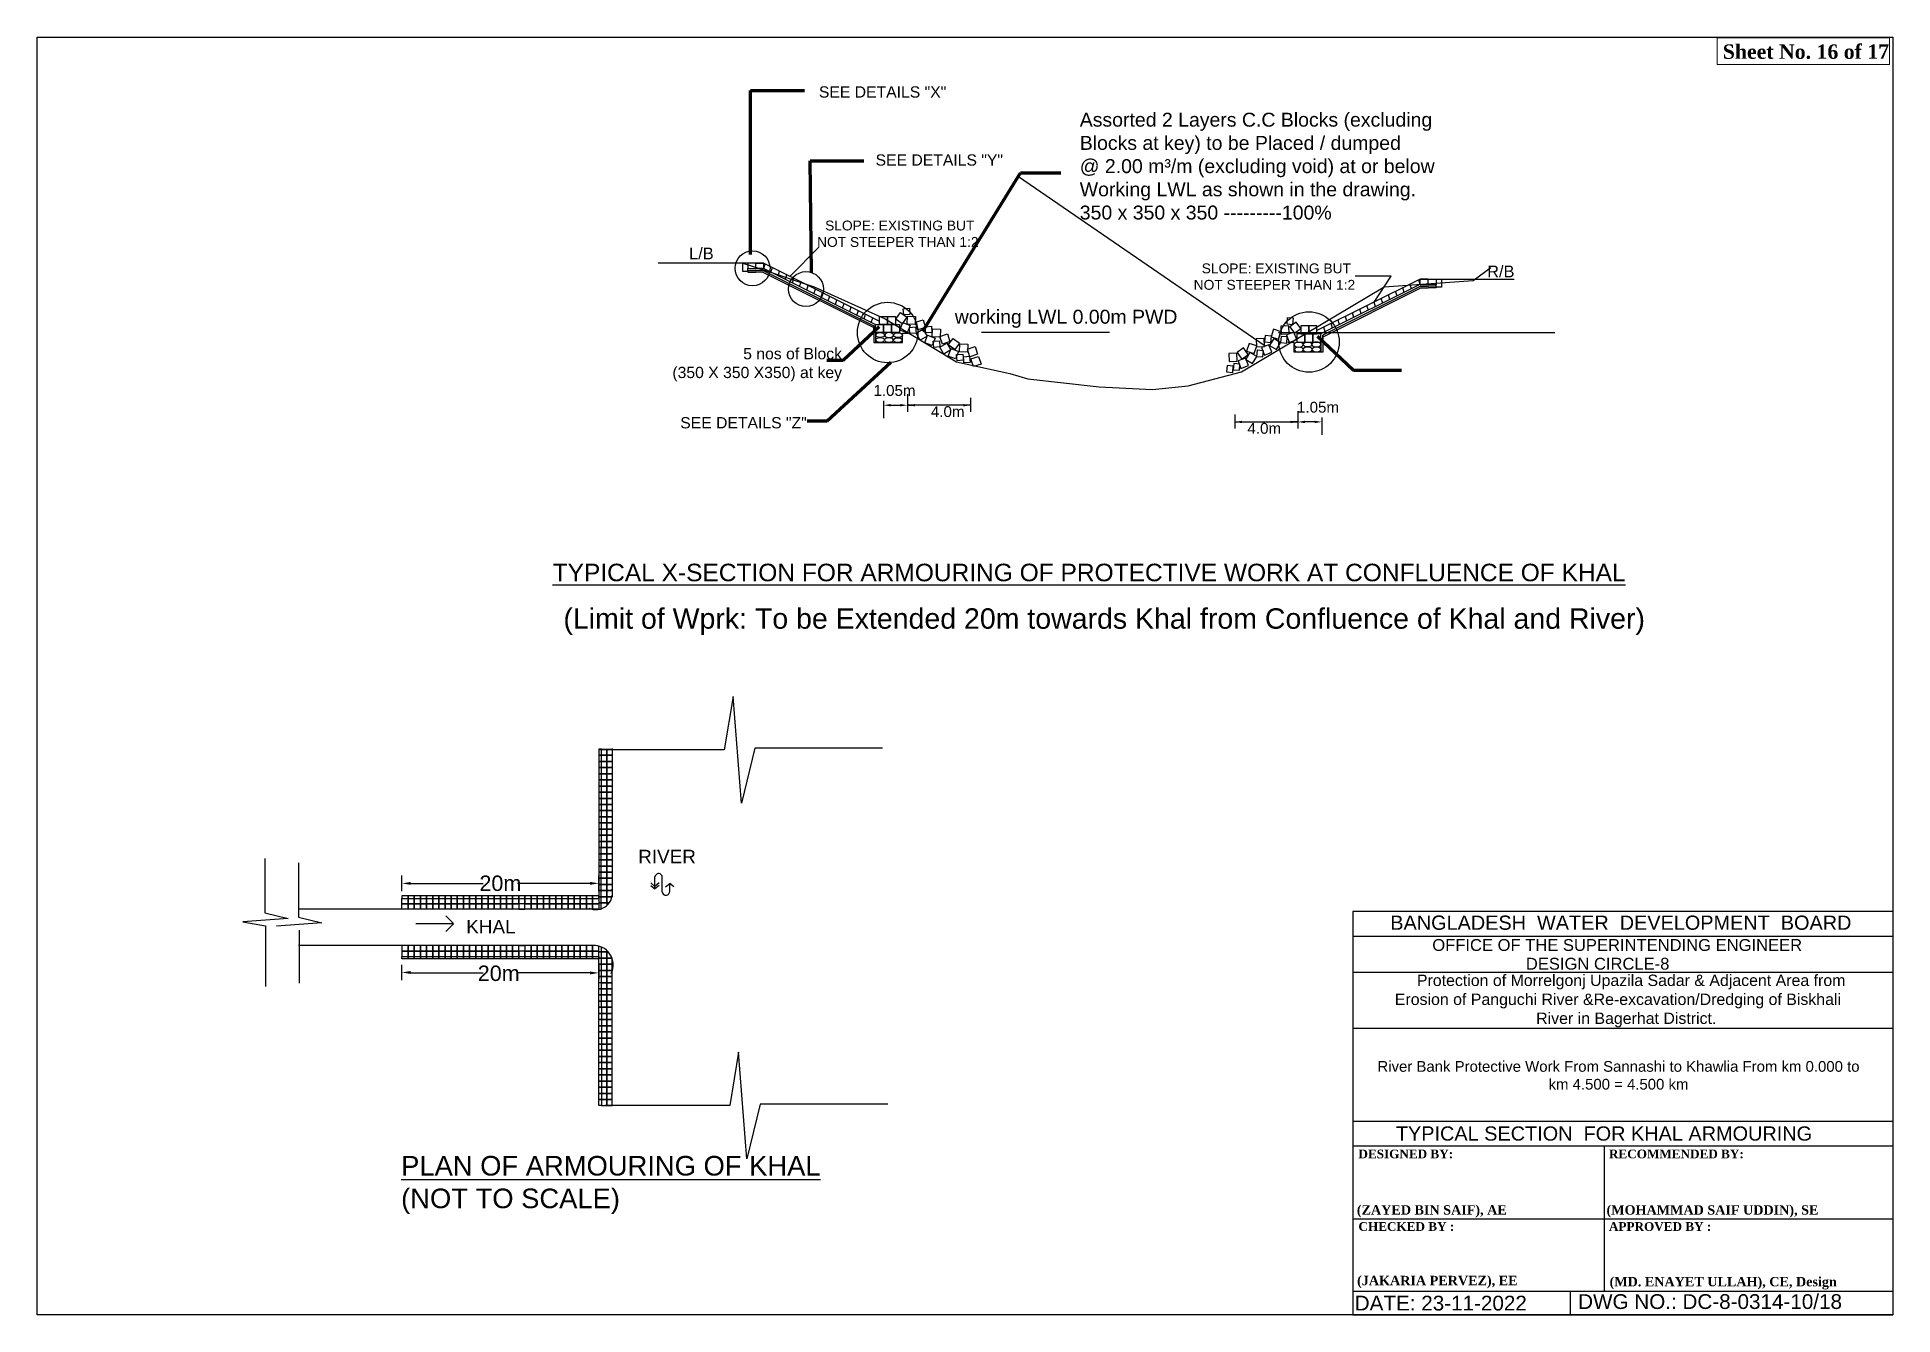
# Model space of a CAD drawing. Header units: inches. Extents: x 89000 to 337533, y -10828 to 0.
# Drawn here: x 310198 to 320616, y -9851 to -2677 of the extents above; entities that cross this region are included whole.
import ezdxf
from ezdxf.enums import TextEntityAlignment as Align

# ---------------------------------------------------------------- set-up
doc = ezdxf.new("R2010")
doc.units = ezdxf.units.IN
doc.header["$LTSCALE"] = 7
doc.header["$MEASUREMENT"] = 0
doc.layers.add('LINE', color=7, linetype='Continuous')
doc.styles.add('Kazi_T_H', font='timesbd.ttf')
doc.styles.get("Standard").update_dxf_attribs({"font": 'arial.ttf'})
doc.dimstyles.get("Standard").update_dxf_attribs({"dimtxt": 0.18, "dimasz": 0.18, "dimexe": 0.18, "dimexo": 0.0625, "dimgap": 0.09, "dimtad": 0, "dimtih": 1, "dimtoh": 1, "dimdec": 4, "dimzin": 0, "dimdsep": 46, "dimtxsty": 'Standard', "dimcen": 0.09, "dimadec": 0, "dimazin": 0, "dimtfac": 1, "dimtdec": 4, "dimtofl": 0, "dimtmove": 0, "dimatfit": 3, "dimfxl": 1, "dimtolj": 1, "dimtzin": 0, "dimarcsym": 0})

msp = doc.modelspace()

# ---------------------------------------------------------------- texts
at = {"color": 7, "lineweight": 30, "ltscale": 0.18, "attachment_point": 1}
for s, insert, char_height, width in [('{\\LTYPICAL X-SECTION FOR ARMOURING OF PROTECTIVE WORK AT CONFLUENCE OF KHAL}', (313092.32278, -5633.63705), 98.488466, 6577.0551608), ('(Limit of Wprk: To be Extended 20m towards Khal from Confluence of Khal and River)', (313152.71494, -5884.03706), 114.5014632, 6118.5201198), ('{\\LPLAN OF ARMOURING OF KHAL\\P}(NOT TO SCALE)', (312241.74896, -8958.52868), 109.9214047, 5873.7793151)]:
    msp.add_mtext(s, dxfattribs=dict(at, insert=insert, char_height=char_height, width=width))
at = {"color": 0, "linetype": 'Continuous', "lineweight": -3, "ltscale": 0.5, "char_height": 86.474918, "attachment_point": 5}
for insert in [(312798.75676, -7428.23393), (312789.48629, -7933.5533)]:
    msp.add_mtext('\\A1;20m', dxfattribs=dict(at, insert=insert))
at = {"insert": (319075.59778, -8506.24778), "char_height": 60, "width": 2700, "attachment_point": 5}
msp.add_mtext('River Bank Protective Work From Sannashi to Khawlia From km 0.000 to km 4.500 = 4.500 km', dxfattribs=at)
at = {"layer": 'LINE', "color": 0, "linetype": 'ByBlock', "lineweight": -3, "ltscale": 0.5}
for s, height, p in [('1.05m', 60.774145, (314893.45909, -4691.4283)), ('4.0m', 60.774145, (315215.61176, -4809.98118)), ('1.05m', 60.774145, (317270.95409, -4785.33713)), ('4.0m', 60.774145, (316992.68029, -4903.89001)), ('DATE: 23-11-2022', 82.9702674, (317594.82344, -9826.19124)), ('DWG NO.: DC-8-0314-10/18', 82.9702674, (318848.91789, -9817.65131))]:
    msp.add_text(s, height=height, dxfattribs=at).set_placement(p)
for s, height, p in [('BANGLADESH  WATER  DEVELOPMENT  BOARD', 79.7849346, (319088.87344, -7688.80604)), ('OFFICE OF THE SUPERINTENDING ENGINEER', 66.5457805, (319068.33252, -7807.57445)), ('DESIGN CIRCLE-8', 66.5457805, (318958.56101, -7912.68871))]:
    msp.add_text(s, height=height, dxfattribs=at).set_placement(p, align=Align.CENTER)
at = {"layer": 'LINE', "lineweight": 50, "ltscale": 0.5}
msp.add_text('TYPICAL SECTION  FOR KHAL ARMOURING', height=79.8549366, dxfattribs=at).set_placement((318994.01549, -8872.49425), align=Align.CENTER)
at = {"layer": 'LINE', "color": 0, "linetype": 'ByBlock', "lineweight": -3, "ltscale": 0.5, "style": 'Kazi_T_H'}
for s, p in [('DESIGNED BY:', (317615.78556, -8971.73456)), ('RECOMMENDED BY:', (319021.98815, -8971.73456)), ('CHECKED BY :', (317615.78556, -9379.13218)), ('APPROVED BY :', (319021.98815, -9379.13218))]:
    msp.add_text(s, height=48.8877138, dxfattribs=at).set_placement(p)
at = {"layer": 'LINE', "lineweight": 50, "ltscale": 0.5, "style": 'Kazi_T_H'}
for s, p in [('(ZAYED BIN SAIF), AE', (317606.77477, -9287.5925)), ('(MOHAMMAD SAIF UDDIN), SE ', (319008.37566, -9287.88146)), ('(JAKARIA PERVEZ), EE', (317608.00715, -9684.07933)), ('(MD. ENAYET ULLAH), CE, Design ', (319025.4787, -9690.62025))]:
    msp.add_text(s, height=52.5045341, dxfattribs=at).set_placement(p)
at = {"layer": 'LINE', "color": 7, "lineweight": 13, "ltscale": 0.5, "insert": (319661.02618, -2718.16204), "char_height": 80.9372476, "width": 1000.5631354, "attachment_point": 1}
msp.add_mtext('{\\fTimes New Roman|b1|i0|c0|p18;Sheet No. 16 of 17}', dxfattribs=at)
at = {"layer": 'LINE', "color": 0, "linetype": 'ByBlock', "lineweight": -3, "ltscale": 0.5}
for s, insert, char_height, attachment_point in [('SEE DETAILS "X"', (315302.02069, -2953.46522), 63.1956704, 3), ('SEE DETAILS "Y"', (315620.33035, -3335.47192), 63.1956704, 3), (' SLOPE: EXISTING BUT\\PNOT STEEPER THAN 1:2', (315029.95172, -3707.23805), 55.3628072, 2), ('L/B', (313858.41703, -3858.83296), 65.828823, 1), (' SLOPE: EXISTING BUT\\PNOT STEEPER THAN 1:2', (317143.99587, -3947.87523), 55.3628072, 2), ('R/B', (318338.3503, -3959.82548), 65.828823, 1), ('5 nos of Block \\P(350 X 350 X350) at key', (314716.49484, -4422.83876), 63.1956704, 3), ('SEE DETAILS "Z"', (314518.79922, -4810.51533), 63.1956704, 3), ('RIVER', (313896.34427, -7239.73107), 75.834804, 3), ('KHAL', (312884.00687, -7633.29226), 75.834804, 3)]:
    msp.add_mtext(s, dxfattribs=dict(at, insert=insert, char_height=char_height, attachment_point=attachment_point))
at = {"layer": 'LINE', "color": 0, "linetype": 'ByBlock', "lineweight": -3, "ltscale": 0.5, "attachment_point": 1}
for s, insert, char_height, width in [('Assorted 2 Layers C.C Blocks (excluding Blocks at key) to be Placed / dumped \\P@ 2.00 m³/m (excluding void) at or below Working LWL as shown in the drawing. \\P350 x 350 x 350 ---------100%\\P ', (316051.31214, -3101.71732), 78.1767752, 2321.3521961), ('working LWL 0.00m PWD', (315349.65689, -4207.91692), 78.1767752, 2321.3521961), ('                  {\\C7;Protection of Morrelgonj Upazila Sadar & Adjacent Area from \\P             Erosion of Panguchi River &Re-excavation/Dredging of Biskhali\\P                                             River in Bagerhat District.}', (317497.74897, -7940.53479), 63.8839493, 3285.7854639)]:
    msp.add_mtext(s, dxfattribs=dict(at, insert=insert, char_height=char_height, width=width))

# ---------------------------------------------------------------- hatches: boundary and pattern name
at = {"linetype": 'Continuous', "lineweight": -3, "ltscale": 0.5}
h = msp.add_hatch(dxfattribs=at)
h.set_pattern_fill('JIS_RC_10', color=0, scale=100, style=0)
h.set_pattern_definition([(45, (266307.7, 60087.2), (-707.107, 707.107), []), (45, (266380.2, 60087.2), (-707.107, 707.107), []), (45, (266452.7, 60087.2), (-707.107, 707.107), [])])
edge = h.paths.add_edge_path()
edge.add_ellipse((314980.56408, -4349.95676), major_axis=(-24.45533, 0), ratio=0.5608000875, start_angle=0, end_angle=360, ccw=False)
h = msp.add_hatch(dxfattribs=at)
h.set_pattern_fill('JIS_RC_10', color=0, scale=100, style=0)
h.set_pattern_definition([(135, (366003.2, 60034.1), (707.107, 707.107), []), (135, (365930.7, 60034.1), (707.107, 707.107), []), (135, (365858.2, 60034.1), (707.107, 707.107), [])])
edge = h.paths.add_edge_path()
edge.add_ellipse((317330.29941, -4403.07526), major_axis=(24.45533, 0), ratio=0.5608000875, start_angle=0, end_angle=360)

# ---------------------------------------------------------------- linework, layer by layer
at = {"color": 0, "linetype": 'Continuous', "lineweight": -3, "ltscale": 0.5}
for p, q in [((313777.96881, -3946.83465), (313683.80934, -3946.83465)), ((314277.31957, -3946.83465), (313750.41639, -3946.83465)), ((314158.31892, -3946.83465), (314158.31892, -3991.83465)), ((314233.31892, -3946.83465), (314158.31892, -3946.83465)), ((314188.31892, -3946.83465), (314188.31892, -3976.83465)), ((314233.31892, -3976.83465), (314233.31892, -3946.83465)), ((314233.31892, -3946.83465), (314277.31957, -3946.83465)), ((314277.31957, -3946.83465), (314927.86673, -4272.10823)), ((314277.31957, -3976.83465), (314277.31957, -3946.83465)), ((314277.31957, -3976.83465), (314285.3693, -3950.85951)), ((314158.31892, -3991.83465), (314188.31892, -3991.83465)), ((314188.31892, -3976.83465), (314233.31892, -3976.83465)), ((314188.31892, -3991.83465), (314188.31892, -3976.83465)), ((314188.31892, -3986.83465), (314233.31892, -3986.83465)), ((314188.31892, -3991.83465), (314188.31892, -3996.83465)), ((314188.31892, -3996.83465), (314233.31892, -3996.83465)), ((314277.31957, -3976.83465), (314233.31892, -3976.83465)), ((314273.45738, -3986.83465), (314233.31892, -3986.83465)), ((314272.37553, -3996.83465), (314233.31892, -3996.83465)), ((314253.45738, -3976.83465), (314253.77394, -3976.99293)), ((314272.37553, -3996.83465), (314895.43205, -4308.36291)), ((314273.45738, -3986.83465), (314895.43205, -4297.82199)), ((314277.31957, -3976.83465), (314905.31987, -4290.8348)), ((314317.5688, -3996.95926), (314325.61852, -3970.98412)), ((314317.5688, -3996.95926), (314325.61852, -3970.98412)), ((314357.81802, -4017.08388), (314365.86774, -3991.10874)), ((314357.81802, -4017.08388), (314365.86774, -3991.10874)), ((314398.06725, -4037.20849), (314406.11697, -4011.23335)), ((314398.06725, -4037.20849), (314406.11697, -4011.23335)), ((314438.31647, -4057.3331), (314446.36619, -4031.35796)), ((314438.31647, -4057.3331), (314446.36619, -4031.35796)), ((314478.56569, -4077.45771), (314486.61541, -4051.48257)), ((314478.56569, -4077.45771), (314486.61541, -4051.48257)), ((317962.6913, -4035.37946), (317382.99676, -4325.22673)), ((317962.6913, -4065.37946), (317954.64158, -4039.40432)), ((317962.6913, -4035.37946), (318489.59448, -4035.37946)), ((318006.69195, -4035.37946), (317962.6913, -4035.37946)), ((317962.6913, -4065.37946), (317962.6913, -4035.37946)), ((318006.69195, -4065.37946), (318006.69195, -4035.37946)), ((318006.69195, -4035.37946), (318081.69195, -4035.37946)), ((318051.69195, -4035.37946), (318051.69195, -4065.37946)), ((318081.69195, -4035.37946), (318081.69195, -4080.37946)), ((314518.81492, -4097.58232), (314526.86464, -4071.60718)), ((314559.06414, -4117.70693), (314567.11386, -4091.7318)), ((314599.31336, -4137.83155), (314607.36308, -4111.85641)), ((314639.56259, -4157.95616), (314647.61231, -4131.98102)), ((314639.56259, -4157.95616), (314647.61231, -4131.98102)), ((314679.81181, -4178.08077), (314687.86153, -4152.10563)), ((317964.47304, -4064.48859), (317405.54362, -4343.9533)), ((317966.55349, -4075.37946), (317415.43144, -4350.94049)), ((317967.63534, -4085.37946), (317415.43144, -4361.48142)), ((317711.55013, -4190.95005), (317703.50041, -4164.97491)), ((317751.79935, -4170.82544), (317743.74963, -4144.8503)), ((317792.04858, -4150.70082), (317783.99886, -4124.72568)), ((317832.2978, -4130.57621), (317824.24808, -4104.60107)), ((317832.2978, -4130.57621), (317824.24808, -4104.60107)), ((317872.54702, -4110.4516), (317864.4973, -4084.47646)), ((317872.54702, -4110.4516), (317864.4973, -4084.47646)), ((317912.79625, -4090.32699), (317904.74653, -4064.35185)), ((317912.79625, -4090.32699), (317904.74653, -4064.35185)), ((317962.6913, -4065.37946), (318006.69195, -4065.37946)), ((317966.55349, -4075.37946), (318006.69195, -4075.37946)), ((317967.63534, -4085.37946), (318006.69195, -4085.37946)), ((317986.55349, -4065.37946), (317986.23694, -4065.53774)), ((318051.69195, -4065.37946), (318006.69195, -4065.37946)), ((318051.69195, -4075.37946), (318006.69195, -4075.37946)), ((318051.69195, -4085.37946), (318006.69195, -4085.37946)), ((318051.69195, -4080.37946), (318051.69195, -4065.37946)), ((318081.69195, -4080.37946), (318051.69195, -4080.37946)), ((318051.69195, -4080.37946), (318051.69195, -4085.37946)), ((314720.06103, -4198.20538), (314728.11075, -4172.23024)), ((314760.31026, -4218.32999), (314768.35998, -4192.35485)), ((314800.55948, -4238.45461), (314808.6092, -4212.47947)), ((314800.55948, -4238.45461), (314808.6092, -4212.47947)), ((314840.8087, -4258.57922), (314848.85843, -4232.60408)), ((314881.05793, -4278.70383), (314889.10765, -4252.72869)), ((317510.30401, -4291.57311), (317502.25429, -4265.59797)), ((317510.30401, -4291.57311), (317502.25429, -4265.59797)), ((317550.55324, -4271.4485), (317542.50351, -4245.47336)), ((317590.80246, -4251.32388), (317582.75274, -4225.34874)), ((317631.05168, -4231.19927), (317623.00196, -4205.22413)), ((317671.30091, -4211.07466), (317663.25119, -4185.09952)), ((317671.30091, -4211.07466), (317663.25119, -4185.09952)), ((314895.31987, -4335.83465), (314895.43205, -4297.82199)), ((314895.43205, -4335.83465), (314895.31987, -4335.83465)), ((314895.43205, -4297.82199), (314895.43205, -4392.30726)), ((314905.31987, -4335.83465), (314905.31987, -4392.30726)), ((315055.48349, -4392.30726), (315055.48349, -4339.01794)), ((315055.48349, -4339.01794), (315092.06368, -4339.01794)), ((316218.6272, -4335.83465), (315500.39482, -4335.83465)), ((317166.46569, -4335.83465), (318718.02149, -4335.83465)), ((317415.54362, -4388.95315), (317415.43144, -4350.94049)), ((317415.43144, -4350.94049), (317415.43144, -4445.42576)), ((317429.80556, -4331.82233), (317421.75584, -4305.84719)), ((317470.05479, -4311.69772), (317462.00507, -4285.72258)), ((314895.43205, -4392.30726), (315055.48349, -4392.30726)), ((317255.38, -4392.13644), (317218.79982, -4392.13644)), ((317255.38, -4445.42576), (317255.38, -4392.13644)), ((317415.43144, -4445.42576), (317255.38, -4445.42576)), ((317405.54362, -4388.95315), (317405.54362, -4445.42576)), ((317415.43144, -4388.95315), (317415.54362, -4388.95315)), ((315084.34266, -4682.46981), (315084.34266, -4780.15266)), ((314949.34311, -4719.0075), (314949.34311, -4815.96224)), ((314990.09311, -4743.75266), (315043.59266, -4743.75266)), ((315438.60807, -4743.75266), (315084.34266, -4743.75266)), ((315084.34266, -4743.75266), (315125.09266, -4743.75266)), ((315438.60807, -4701.52294), (315438.60807, -4780.15266)), ((317275.24101, -4776.37864), (317275.24101, -4874.06149)), ((316920.9756, -4795.43177), (316920.9756, -4874.06149)), ((316920.9756, -4837.66149), (317275.24101, -4837.66149)), ((317275.24101, -4837.66149), (317234.49101, -4837.66149)), ((317369.49056, -4837.66149), (317315.99101, -4837.66149)), ((317410.24056, -4812.91632), (317410.24056, -4909.87107)), ((314105.53237, -6378.18561), (314055.68115, -6677.66667)), ((314151.82278, -6977.14772), (314105.53237, -6378.18561)), ((314055.68115, -6677.66667), (313354.23005, -6677.66667)), ((313426.73038, -6671.83049), (313426.73038, -7499.57938)), ((314227.41619, -6669.01946), (314151.82278, -6977.14772)), ((314943.37822, -6669.01946), (314227.41619, -6669.01946)), ((311477.16966, -7288.08646), (311477.16966, -7592.92388)), ((311665.39951, -7312.34396), (311665.39951, -7617.18137)), ((312246.38009, -7472.241), (312246.38009, -7384.55393)), ((313351.13342, -7472.241), (313351.13342, -7384.55393)), ((313666.47542, -7459.43544), (313666.47542, -7391.0527)), ((313707.92198, -7476.35794), (313707.92198, -7393.09779)), ((312295.28009, -7428.23393), (312702.82337, -7428.23393)), ((313302.23342, -7428.23393), (312894.69014, -7428.23393)), ((313643.61704, -7426.06428), (313666.47542, -7445.32513)), ((313643.61704, -7440.17459), (313666.47542, -7459.43544)), ((313689.33379, -7426.06428), (313666.47542, -7445.32513)), ((313689.33379, -7440.17459), (313666.47542, -7459.43544)), ((313726.55851, -7447.48908), (313749.41689, -7428.22823)), ((313749.41689, -7472.04874), (313749.41689, -7428.22823)), ((313772.27526, -7447.48908), (313749.41689, -7428.22823)), ((311477.16966, -7592.92388), (311608.3624, -7625.10952)), ((313351.13342, -7573.24076), (311665.39951, -7573.24076)), ((312902.33833, -7573.24076), (312936.86103, -7573.24076)), ((311608.3624, -7625.10952), (311353.34041, -7644.81874)), ((311353.34041, -7644.81874), (311480.8514, -7666.04405)), ((311480.8514, -7666.04405), (311480.39061, -8007.23541)), ((311796.59226, -7649.36702), (311541.57027, -7669.07623)), ((311665.39951, -7617.18137), (311796.59226, -7649.36702)), ((311669.08126, -7690.30155), (311669.08126, -7988.96059)), ((312324.28005, -7654.12808), (312535.39295, -7654.12808)), ((312535.39295, -7654.12808), (312493.11508, -7610.37605)), ((312535.39295, -7655.4691), (312493.11508, -7699.22113)), ((313333.27977, -7777.68641), (311665.39951, -7777.68641)), ((312902.33833, -7777.68641), (312936.86103, -7777.68641)), ((312246.38009, -7972.47927), (312246.38009, -7884.7922)), ((313351.13342, -7878.68617), (313351.13342, -7966.37324)), ((313426.73038, -8679.09668), (313426.73038, -7851.34779)), ((312295.28009, -7931.0242), (312702.82337, -7931.0242)), ((313302.23342, -7931.0242), (312894.69014, -7931.0242)), ((314136.12911, -8376.04176), (314086.27789, -8675.52281)), ((314182.41953, -8975.00387), (314136.12911, -8376.04176)), ((314086.27789, -8675.52281), (313384.82679, -8675.52281)), ((314258.01293, -8666.87561), (314182.41953, -8975.00387)), ((314973.97496, -8666.87561), (314258.01293, -8666.87561))]:
    msp.add_line(p, q, dxfattribs=at)
at = {"color": 0, "lineweight": -3, "ltscale": 0.5}
for p in [(320615.92561, -7586.81026), (317584.27546, -9850.83942)]:
    msp.add_line(p, (320615.92561, -9850.83942), dxfattribs=at)
at = {"color": 0, "linetype": 'Continuous', "lineweight": -3, "ltscale": 0.5}
for points in [[(314159.52932, -3946.83465), (314259.52932, -3978.83465), (314559.52932, -4078.83465), (314959.52932, -4258.83465), (315359.52932, -4500.83465), (315659.52932, -4565.83465), (315759.52932, -4595.83465), (316159.52932, -4640.83465), (316459.52932, -4655.83465), (316659.52932, -4635.83465), (316959.52932, -4555.83465), (317759.52932, -4078.83465), (318259.52932, -4043.83465), (318359.52932, -3969.83465)], [(314927.86673, -4245.83495), (314972.86658, -4245.83495), (314972.86658, -4290.8348), (314927.86673, -4290.8348), (314927.86673, -4245.83495)], [(314972.86658, -4245.83495), (315017.86643, -4245.83495), (315017.86643, -4290.8348), (314972.86658, -4290.8348), (314972.86658, -4245.83495)], [(315044.46935, -4223.80038), (315080.82791, -4250.31556), (315054.31273, -4286.67412), (315017.95416, -4260.15894), (315044.46935, -4223.80038)], [(315062.93021, -4237.07128), (315059.86849, -4202.20546), (315094.73431, -4199.14373), (315097.79604, -4234.00956), (315062.93021, -4237.07128)], [(315085.00074, -4244.42652), (315129.95935, -4246.356), (315128.02988, -4291.31461), (315083.07126, -4289.38514), (315085.00074, -4244.42652)], [(315172.18037, -4264.10279), (315185.92198, -4306.95332), (315143.07145, -4320.69493), (315129.32983, -4277.8444), (315172.18037, -4264.10279)], [(317247.93328, -4290.18978), (317250.99501, -4255.32396), (317216.12918, -4252.26223), (317213.06746, -4287.12806), (317247.93328, -4290.18978)], [(314905.31987, -4290.8348), (314950.31972, -4290.8348), (314950.31972, -4335.83465), (314905.31987, -4335.83465), (314905.31987, -4290.8348)], [(314950.31972, -4290.8348), (314995.31957, -4290.8348), (314995.31957, -4335.83465), (314950.31972, -4335.83465), (314950.31972, -4290.8348)], [(314995.31957, -4290.8348), (315040.31942, -4290.8348), (315040.31942, -4335.83465), (314995.31957, -4335.83465), (314995.31957, -4290.8348)], [(315099.37033, -4296.09295), (315083.20993, -4338.09106), (315041.21182, -4321.93066), (315057.37222, -4279.93255), (315099.37033, -4296.09295)], [(315097.8409, -4342.05327), (315094.77918, -4307.18745), (315129.645, -4304.12572), (315132.70673, -4338.99155), (315097.8409, -4342.05327)], [(315170.729, -4316.95876), (315193.92795, -4355.51792), (315155.36879, -4378.71687), (315132.16984, -4340.15771), (315170.729, -4316.95876)], [(315239.21372, -4367.14005), (315223.05332, -4409.13816), (315181.05521, -4392.97776), (315197.21561, -4350.97965), (315239.21372, -4367.14005)], [(315186.96451, -4337.87188), (315183.90279, -4303.00605), (315218.76861, -4299.94433), (315221.83034, -4334.81015), (315186.96451, -4337.87188)], [(315224.84412, -4315.47362), (315269.80274, -4317.4031), (315267.87326, -4362.36171), (315222.91465, -4360.43224), (315224.84412, -4315.47362)], [(315308.98251, -4343.65179), (315322.72412, -4386.50232), (315279.87359, -4400.24394), (315266.13198, -4357.3934), (315308.98251, -4343.65179)], [(315339.9652, -4368.92961), (315376.32377, -4395.44479), (315349.80858, -4431.80336), (315313.45002, -4405.28818), (315339.9652, -4368.92961)], [(317086.01937, -4368.59212), (317041.06075, -4370.5216), (317042.99023, -4415.48021), (317087.94885, -4413.55074), (317086.01937, -4368.59212)], [(317123.89898, -4390.99038), (317126.96071, -4356.12455), (317092.09488, -4353.06283), (317089.03315, -4387.92866), (317123.89898, -4390.99038)], [(317140.13449, -4370.07726), (317116.93555, -4408.63642), (317155.49471, -4431.83537), (317178.69365, -4393.27621), (317140.13449, -4370.07726)], [(317138.68313, -4317.22129), (317124.94152, -4360.07182), (317167.79205, -4373.81343), (317181.53366, -4330.9629), (317138.68313, -4317.22129)], [(317213.02259, -4395.17177), (317216.08432, -4360.30595), (317181.21849, -4357.24422), (317178.15677, -4392.11005), (317213.02259, -4395.17177)], [(317225.86276, -4297.54502), (317180.90414, -4299.4745), (317182.83362, -4344.43311), (317227.79223, -4342.50364), (317225.86276, -4297.54502)], [(317211.49316, -4349.21145), (317227.65356, -4391.20956), (317269.65167, -4375.04916), (317253.49127, -4333.05105), (317211.49316, -4349.21145)], [(317266.39415, -4276.91888), (317230.03558, -4303.43406), (317256.55077, -4339.79262), (317292.90933, -4313.27744), (317266.39415, -4276.91888)], [(317315.54392, -4343.9533), (317270.54407, -4343.9533), (317270.54407, -4388.95315), (317315.54392, -4388.95315), (317315.54392, -4343.9533)], [(317337.99691, -4298.95345), (317292.99706, -4298.95345), (317292.99706, -4343.9533), (317337.99691, -4343.9533), (317337.99691, -4298.95345)], [(317360.54377, -4343.9533), (317315.54392, -4343.9533), (317315.54392, -4388.95315), (317360.54377, -4388.95315), (317360.54377, -4343.9533)], [(317382.99676, -4298.95345), (317337.99691, -4298.95345), (317337.99691, -4343.9533), (317382.99676, -4343.9533), (317382.99676, -4298.95345)], [(317405.54362, -4343.9533), (317360.54377, -4343.9533), (317360.54377, -4388.95315), (317405.54362, -4388.95315), (317405.54362, -4343.9533)], [(315231.60564, -4419.77999), (315228.54392, -4384.91416), (315263.40974, -4381.85244), (315266.47147, -4416.71826), (315231.60564, -4419.77999)], [(315304.49374, -4394.68547), (315327.69269, -4433.24464), (315289.13353, -4456.44358), (315265.93458, -4417.88442), (315304.49374, -4394.68547)], [(315370.80121, -4442.17053), (315354.64081, -4484.16865), (315312.6427, -4468.00825), (315328.8031, -4426.01013), (315370.80121, -4442.17053)], [(315363.19313, -4494.81047), (315360.13141, -4459.94465), (315394.99723, -4456.88292), (315398.05896, -4491.74875), (315363.19313, -4494.81047)], [(315377.84703, -4398.90785), (315422.80564, -4400.83733), (315420.87617, -4445.79594), (315375.91755, -4443.86647), (315377.84703, -4398.90785)], [(315401.16858, -4506.10824), (315398.10685, -4471.24242), (315432.97268, -4468.18069), (315436.0344, -4503.04652), (315401.16858, -4506.10824)], [(315464.2817, -4414.86196), (315478.02332, -4457.71249), (315435.17278, -4471.45411), (315421.43117, -4428.60357), (315464.2817, -4414.86196)], [(315483.51219, -4470.54072), (315497.2538, -4513.39126), (315454.40327, -4527.13287), (315440.66165, -4484.28233), (315483.51219, -4470.54072)], [(316933.01647, -4452.02635), (316888.05785, -4453.95583), (316889.98733, -4498.91444), (316934.94594, -4496.98497), (316933.01647, -4452.02635)], [(316970.89829, -4422.04811), (316934.53973, -4448.5633), (316961.05491, -4484.92186), (316997.41347, -4458.40668), (316970.89829, -4422.04811)], [(316940.06228, -4495.28904), (316956.22268, -4537.28715), (316998.2208, -4521.12675), (316982.0604, -4479.12864), (316940.06228, -4495.28904)], [(317006.36975, -4447.80398), (316983.1708, -4486.36314), (317021.72997, -4509.56208), (317044.92891, -4471.00292), (317006.36975, -4447.80398)], [(317001.88098, -4396.77029), (316988.13937, -4439.62082), (317030.9899, -4453.36244), (317044.73152, -4410.5119), (317001.88098, -4396.77029)], [(317079.25785, -4472.89849), (317082.31957, -4438.03266), (317047.45375, -4434.97094), (317044.39202, -4469.83676), (317079.25785, -4472.89849)], [(317071.64977, -4420.25855), (317087.81017, -4462.25666), (317129.80829, -4446.09626), (317113.64789, -4404.09815), (317071.64977, -4420.25855)], [(316909.69492, -4559.22674), (316912.75664, -4524.36092), (316877.89081, -4521.29919), (316874.82909, -4556.16502), (316909.69492, -4559.22674)], [(316947.67036, -4547.92897), (316950.73209, -4513.06315), (316915.86626, -4510.00142), (316912.80453, -4544.86725), (316947.67036, -4547.92897)], [(313365.37562, -7572.36357), (313365.37562, -7537.84087), (313395.6144, -7537.84087), (313395.6144, -7552.7399)], [(313409.53467, -7537.84087), (313395.6144, -7537.84087), (313395.6144, -7503.31817), (313425.85319, -7503.31817)], [(313333.27977, -7777.68641), (313316.61072, -7777.68641), (313316.61072, -7807.92519), (313351.13342, -7807.92519), (313351.13342, -7780.76494)], [(313365.37562, -7785.53067), (313365.37562, -7813.0863), (313351.13342, -7813.0863), (313351.13342, -7780.76494)], [(313365.37562, -7785.53067), (313365.37562, -7813.0863), (313395.6144, -7813.0863), (313395.6144, -7804.24523)], [(313404.53123, -7813.0863), (313395.6144, -7813.0863), (313395.6144, -7847.609), (313425.85319, -7847.609)]]:
    msp.add_lwpolyline(points, dxfattribs=at)
for points in [[(313366.25281, -6674.77339), (313352.01062, -6674.77339), (313352.01062, -6709.32304), (313366.25281, -6709.32304)], [(313366.25281, -6709.29609), (313352.01062, -6709.29609), (313352.01062, -6743.84574), (313366.25281, -6743.84574)], [(313366.25281, -6743.81878), (313352.01062, -6743.81878), (313352.01062, -6778.36844), (313366.25281, -6778.36844)], [(313366.25281, -6674.77339), (313396.4916, -6674.77339), (313396.4916, -6709.29609), (313366.25281, -6709.29609)], [(313366.25281, -6709.29609), (313396.4916, -6709.29609), (313396.4916, -6743.81878), (313366.25281, -6743.81878)], [(313366.25281, -6743.81878), (313396.4916, -6743.81878), (313396.4916, -6778.34148), (313366.25281, -6778.34148)], [(313396.4916, -6674.77339), (313426.73038, -6674.77339), (313426.73038, -6709.29609), (313396.4916, -6709.29609)], [(313396.4916, -6709.29609), (313426.73038, -6709.29609), (313426.73038, -6743.81878), (313396.4916, -6743.81878)], [(313396.4916, -6743.81878), (313426.73038, -6743.81878), (313426.73038, -6778.34148), (313396.4916, -6778.34148)], [(313366.25281, -6778.34148), (313352.01062, -6778.34148), (313352.01062, -6812.89114), (313366.25281, -6812.89114)], [(313366.25281, -6812.86418), (313352.01062, -6812.86418), (313352.01062, -6847.41384), (313366.25281, -6847.41384)], [(313366.25281, -6847.38688), (313352.01062, -6847.38688), (313352.01062, -6881.93654), (313366.25281, -6881.93654)], [(313366.25281, -6778.34148), (313396.4916, -6778.34148), (313396.4916, -6812.86418), (313366.25281, -6812.86418)], [(313366.25281, -6812.86418), (313396.4916, -6812.86418), (313396.4916, -6847.38688), (313366.25281, -6847.38688)], [(313366.25281, -6847.38688), (313396.4916, -6847.38688), (313396.4916, -6881.90958), (313366.25281, -6881.90958)], [(313396.4916, -6778.34148), (313426.73038, -6778.34148), (313426.73038, -6812.86418), (313396.4916, -6812.86418)], [(313396.4916, -6812.86418), (313426.73038, -6812.86418), (313426.73038, -6847.38688), (313396.4916, -6847.38688)], [(313396.4916, -6847.38688), (313426.73038, -6847.38688), (313426.73038, -6881.90958), (313396.4916, -6881.90958)], [(313366.25281, -6881.90958), (313352.01062, -6881.90958), (313352.01062, -6916.45924), (313366.25281, -6916.45924)], [(313366.25281, -6916.43228), (313352.01062, -6916.43228), (313352.01062, -6950.98194), (313366.25281, -6950.98194)], [(313366.25281, -6950.95498), (313352.01062, -6950.95498), (313352.01062, -6985.50464), (313366.25281, -6985.50464)], [(313366.25281, -6881.90958), (313396.4916, -6881.90958), (313396.4916, -6916.43228), (313366.25281, -6916.43228)], [(313366.25281, -6916.43228), (313396.4916, -6916.43228), (313396.4916, -6950.95498), (313366.25281, -6950.95498)], [(313366.25281, -6950.95498), (313396.4916, -6950.95498), (313396.4916, -6985.47768), (313366.25281, -6985.47768)], [(313396.4916, -6881.90958), (313426.73038, -6881.90958), (313426.73038, -6916.43228), (313396.4916, -6916.43228)], [(313396.4916, -6916.43228), (313426.73038, -6916.43228), (313426.73038, -6950.95498), (313396.4916, -6950.95498)], [(313396.4916, -6950.95498), (313426.73038, -6950.95498), (313426.73038, -6985.47768), (313396.4916, -6985.47768)], [(313366.25281, -6985.47768), (313352.01062, -6985.47768), (313352.01062, -7020.02734), (313366.25281, -7020.02734)], [(313366.25281, -7020.00038), (313352.01062, -7020.00038), (313352.01062, -7054.55003), (313366.25281, -7054.55003)], [(313366.25281, -7054.52308), (313352.01062, -7054.52308), (313352.01062, -7089.07273), (313366.25281, -7089.07273)], [(313366.25281, -6985.47768), (313396.4916, -6985.47768), (313396.4916, -7020.00038), (313366.25281, -7020.00038)], [(313366.25281, -7020.00038), (313396.4916, -7020.00038), (313396.4916, -7054.52308), (313366.25281, -7054.52308)], [(313366.25281, -7054.52308), (313396.4916, -7054.52308), (313396.4916, -7089.04578), (313366.25281, -7089.04578)], [(313396.4916, -6985.47768), (313426.73038, -6985.47768), (313426.73038, -7020.00038), (313396.4916, -7020.00038)], [(313396.4916, -7020.00038), (313426.73038, -7020.00038), (313426.73038, -7054.52308), (313396.4916, -7054.52308)], [(313396.4916, -7054.52308), (313426.73038, -7054.52308), (313426.73038, -7089.04578), (313396.4916, -7089.04578)], [(313366.25281, -7089.04578), (313352.01062, -7089.04578), (313352.01062, -7123.59543), (313366.25281, -7123.59543)], [(313366.25281, -7123.56848), (313352.01062, -7123.56848), (313352.01062, -7158.11813), (313366.25281, -7158.11813)], [(313366.25281, -7158.09118), (313352.01062, -7158.09118), (313352.01062, -7192.64083), (313366.25281, -7192.64083)], [(313366.25281, -7089.04578), (313396.4916, -7089.04578), (313396.4916, -7123.56848), (313366.25281, -7123.56848)], [(313366.25281, -7123.56848), (313396.4916, -7123.56848), (313396.4916, -7158.09118), (313366.25281, -7158.09118)], [(313366.25281, -7158.09118), (313396.4916, -7158.09118), (313396.4916, -7192.61387), (313366.25281, -7192.61387)], [(313396.4916, -7089.04578), (313426.73038, -7089.04578), (313426.73038, -7123.56848), (313396.4916, -7123.56848)], [(313396.4916, -7123.56848), (313426.73038, -7123.56848), (313426.73038, -7158.09118), (313396.4916, -7158.09118)], [(313396.4916, -7158.09118), (313426.73038, -7158.09118), (313426.73038, -7192.61387), (313396.4916, -7192.61387)], [(313365.37562, -7227.13657), (313351.13342, -7227.13657), (313351.13342, -7261.68623), (313365.37562, -7261.68623)], [(313365.37562, -7261.65927), (313351.13342, -7261.65927), (313351.13342, -7296.20893), (313365.37562, -7296.20893)], [(313366.25281, -7192.61387), (313352.01062, -7192.61387), (313352.01062, -7227.16353), (313366.25281, -7227.16353)], [(313365.37562, -7227.13657), (313395.6144, -7227.13657), (313395.6144, -7261.65927), (313365.37562, -7261.65927)], [(313365.37562, -7261.65927), (313395.6144, -7261.65927), (313395.6144, -7296.18197), (313365.37562, -7296.18197)], [(313366.25281, -7192.61387), (313396.4916, -7192.61387), (313396.4916, -7227.13657), (313366.25281, -7227.13657)], [(313395.6144, -7227.13657), (313425.85319, -7227.13657), (313425.85319, -7261.65927), (313395.6144, -7261.65927)], [(313395.6144, -7261.65927), (313425.85319, -7261.65927), (313425.85319, -7296.18197), (313395.6144, -7296.18197)], [(313396.4916, -7192.61387), (313426.73038, -7192.61387), (313426.73038, -7227.13657), (313396.4916, -7227.13657)], [(313365.37562, -7296.18197), (313351.13342, -7296.18197), (313351.13342, -7330.73163), (313365.37562, -7330.73163)], [(313365.37562, -7330.70467), (313351.13342, -7330.70467), (313351.13342, -7365.25433), (313365.37562, -7365.25433)], [(313365.37562, -7365.22737), (313351.13342, -7365.22737), (313351.13342, -7399.77703), (313365.37562, -7399.77703)], [(313365.37562, -7296.18197), (313395.6144, -7296.18197), (313395.6144, -7330.70467), (313365.37562, -7330.70467)], [(313365.37562, -7330.70467), (313395.6144, -7330.70467), (313395.6144, -7365.22737), (313365.37562, -7365.22737)], [(313365.37562, -7365.22737), (313395.6144, -7365.22737), (313395.6144, -7399.75007), (313365.37562, -7399.75007)], [(313395.6144, -7296.18197), (313425.85319, -7296.18197), (313425.85319, -7330.70467), (313395.6144, -7330.70467)], [(313395.6144, -7330.70467), (313425.85319, -7330.70467), (313425.85319, -7365.22737), (313395.6144, -7365.22737)], [(313395.6144, -7365.22737), (313425.85319, -7365.22737), (313425.85319, -7399.75007), (313395.6144, -7399.75007)], [(312280.92974, -7512.7632), (312280.92974, -7498.521), (312246.38009, -7498.521), (312246.38009, -7512.7632)], [(312315.45244, -7512.7632), (312315.45244, -7498.521), (312280.90279, -7498.521), (312280.90279, -7512.7632)], [(312349.97514, -7512.7632), (312349.97514, -7498.521), (312315.42549, -7498.521), (312315.42549, -7512.7632)], [(312384.49784, -7512.7632), (312384.49784, -7498.521), (312349.94819, -7498.521), (312349.94819, -7512.7632)], [(312419.02054, -7512.7632), (312419.02054, -7498.521), (312384.47089, -7498.521), (312384.47089, -7512.7632)], [(312453.54324, -7512.7632), (312453.54324, -7498.521), (312418.99359, -7498.521), (312418.99359, -7512.7632)], [(312488.06594, -7512.7632), (312488.06594, -7498.521), (312453.51628, -7498.521), (312453.51628, -7512.7632)], [(312522.58864, -7512.7632), (312522.58864, -7498.521), (312488.03898, -7498.521), (312488.03898, -7512.7632)], [(312557.11134, -7512.7632), (312557.11134, -7498.521), (312522.56168, -7498.521), (312522.56168, -7512.7632)], [(312591.63404, -7512.7632), (312591.63404, -7498.521), (312557.08438, -7498.521), (312557.08438, -7512.7632)], [(312626.15674, -7512.7632), (312626.15674, -7498.521), (312591.60708, -7498.521), (312591.60708, -7512.7632)], [(312660.67944, -7512.7632), (312660.67944, -7498.521), (312626.12978, -7498.521), (312626.12978, -7512.7632)], [(312695.20214, -7512.7632), (312695.20214, -7498.521), (312660.65248, -7498.521), (312660.65248, -7512.7632)], [(312729.72484, -7512.7632), (312729.72484, -7498.521), (312695.17518, -7498.521), (312695.17518, -7512.7632)], [(312764.24753, -7512.7632), (312764.24753, -7498.521), (312729.69788, -7498.521), (312729.69788, -7512.7632)], [(312798.77023, -7512.7632), (312798.77023, -7498.521), (312764.22058, -7498.521), (312764.22058, -7512.7632)], [(312833.29293, -7512.7632), (312833.29293, -7498.521), (312798.74328, -7498.521), (312798.74328, -7512.7632)], [(312867.81563, -7512.7632), (312867.81563, -7498.521), (312833.26598, -7498.521), (312833.26598, -7512.7632)], [(312902.33833, -7512.7632), (312902.33833, -7498.521), (312867.78868, -7498.521), (312867.78868, -7512.7632)], [(312936.86103, -7512.7632), (312936.86103, -7498.521), (312902.31138, -7498.521), (312902.31138, -7512.7632)], [(312971.38373, -7512.7632), (312971.38373, -7498.521), (312936.83407, -7498.521), (312936.83407, -7512.7632)], [(313005.90643, -7512.7632), (313005.90643, -7498.521), (312971.35677, -7498.521), (312971.35677, -7512.7632)], [(313040.42913, -7512.7632), (313040.42913, -7498.521), (313005.87947, -7498.521), (313005.87947, -7512.7632)], [(313074.95183, -7512.7632), (313074.95183, -7498.521), (313040.40217, -7498.521), (313040.40217, -7512.7632)], [(313109.47453, -7512.7632), (313109.47453, -7498.521), (313074.92487, -7498.521), (313074.92487, -7512.7632)], [(313143.99723, -7512.7632), (313143.99723, -7498.521), (313109.44757, -7498.521), (313109.44757, -7512.7632)], [(313178.51993, -7512.7632), (313178.51993, -7498.521), (313143.97027, -7498.521), (313143.97027, -7512.7632)], [(313213.04263, -7512.7632), (313213.04263, -7498.521), (313178.49297, -7498.521), (313178.49297, -7512.7632)], [(313247.56532, -7512.7632), (313247.56532, -7498.521), (313213.01567, -7498.521), (313213.01567, -7512.7632)], [(313282.08802, -7512.7632), (313282.08802, -7498.521), (313247.53837, -7498.521), (313247.53837, -7512.7632)], [(313316.61072, -7512.7632), (313316.61072, -7498.521), (313282.06107, -7498.521), (313282.06107, -7512.7632)], [(313351.13342, -7512.7632), (313351.13342, -7498.521), (313316.58377, -7498.521), (313316.58377, -7512.7632)], [(313365.37562, -7399.75007), (313351.13342, -7399.75007), (313351.13342, -7434.29973), (313365.37562, -7434.29973)], [(313365.37562, -7434.27277), (313351.13342, -7434.27277), (313351.13342, -7468.82243), (313365.37562, -7468.82243)], [(313365.37562, -7468.79547), (313351.13342, -7468.79547), (313351.13342, -7503.34513), (313365.37562, -7503.34513)], [(313365.37562, -7399.75007), (313395.6144, -7399.75007), (313395.6144, -7434.27277), (313365.37562, -7434.27277)], [(313365.37562, -7434.27277), (313395.6144, -7434.27277), (313395.6144, -7468.79547), (313365.37562, -7468.79547)], [(313365.37562, -7468.79547), (313395.6144, -7468.79547), (313395.6144, -7503.31817), (313365.37562, -7503.31817)], [(313395.6144, -7399.75007), (313425.85319, -7399.75007), (313425.85319, -7434.27277), (313395.6144, -7434.27277)], [(313395.6144, -7434.27277), (313425.85319, -7434.27277), (313425.85319, -7468.79547), (313395.6144, -7468.79547)], [(313395.6144, -7468.79547), (313425.85319, -7468.79547), (313425.85319, -7503.31817), (313395.6144, -7503.31817)], [(312280.92974, -7512.7632), (312280.92974, -7543.00198), (312246.40705, -7543.00198), (312246.40705, -7512.7632)], [(312280.92974, -7543.00198), (312280.92974, -7573.24076), (312246.40705, -7573.24076), (312246.40705, -7543.00198)], [(312315.45244, -7512.7632), (312315.45244, -7543.00198), (312280.92974, -7543.00198), (312280.92974, -7512.7632)], [(312315.45244, -7543.00198), (312315.45244, -7573.24076), (312280.92974, -7573.24076), (312280.92974, -7543.00198)], [(312349.97514, -7512.7632), (312349.97514, -7543.00198), (312315.45244, -7543.00198), (312315.45244, -7512.7632)], [(312349.97514, -7543.00198), (312349.97514, -7573.24076), (312315.45244, -7573.24076), (312315.45244, -7543.00198)], [(312384.49784, -7512.7632), (312384.49784, -7543.00198), (312349.97514, -7543.00198), (312349.97514, -7512.7632)], [(312384.49784, -7543.00198), (312384.49784, -7573.24076), (312349.97514, -7573.24076), (312349.97514, -7543.00198)], [(312419.02054, -7512.7632), (312419.02054, -7543.00198), (312384.49784, -7543.00198), (312384.49784, -7512.7632)], [(312419.02054, -7543.00198), (312419.02054, -7573.24076), (312384.49784, -7573.24076), (312384.49784, -7543.00198)], [(312453.54324, -7512.7632), (312453.54324, -7543.00198), (312419.02054, -7543.00198), (312419.02054, -7512.7632)], [(312453.54324, -7543.00198), (312453.54324, -7573.24076), (312419.02054, -7573.24076), (312419.02054, -7543.00198)], [(312488.06594, -7512.7632), (312488.06594, -7543.00198), (312453.54324, -7543.00198), (312453.54324, -7512.7632)], [(312488.06594, -7543.00198), (312488.06594, -7573.24076), (312453.54324, -7573.24076), (312453.54324, -7543.00198)], [(312522.58864, -7512.7632), (312522.58864, -7543.00198), (312488.06594, -7543.00198), (312488.06594, -7512.7632)], [(312522.58864, -7543.00198), (312522.58864, -7573.24076), (312488.06594, -7573.24076), (312488.06594, -7543.00198)], [(312557.11134, -7512.7632), (312557.11134, -7543.00198), (312522.58864, -7543.00198), (312522.58864, -7512.7632)], [(312557.11134, -7543.00198), (312557.11134, -7573.24076), (312522.58864, -7573.24076), (312522.58864, -7543.00198)], [(312591.63404, -7512.7632), (312591.63404, -7543.00198), (312557.11134, -7543.00198), (312557.11134, -7512.7632)], [(312591.63404, -7543.00198), (312591.63404, -7573.24076), (312557.11134, -7573.24076), (312557.11134, -7543.00198)], [(312626.15674, -7512.7632), (312626.15674, -7543.00198), (312591.63404, -7543.00198), (312591.63404, -7512.7632)], [(312626.15674, -7543.00198), (312626.15674, -7573.24076), (312591.63404, -7573.24076), (312591.63404, -7543.00198)], [(312660.67944, -7512.7632), (312660.67944, -7543.00198), (312626.15674, -7543.00198), (312626.15674, -7512.7632)], [(312660.67944, -7543.00198), (312660.67944, -7573.24076), (312626.15674, -7573.24076), (312626.15674, -7543.00198)], [(312695.20214, -7512.7632), (312695.20214, -7543.00198), (312660.67944, -7543.00198), (312660.67944, -7512.7632)], [(312695.20214, -7543.00198), (312695.20214, -7573.24076), (312660.67944, -7573.24076), (312660.67944, -7543.00198)], [(312729.72484, -7512.7632), (312729.72484, -7543.00198), (312695.20214, -7543.00198), (312695.20214, -7512.7632)], [(312729.72484, -7543.00198), (312729.72484, -7573.24076), (312695.20214, -7573.24076), (312695.20214, -7543.00198)], [(312764.24753, -7512.7632), (312764.24753, -7543.00198), (312729.72484, -7543.00198), (312729.72484, -7512.7632)], [(312764.24753, -7543.00198), (312764.24753, -7573.24076), (312729.72484, -7573.24076), (312729.72484, -7543.00198)], [(312798.77023, -7512.7632), (312798.77023, -7543.00198), (312764.24753, -7543.00198), (312764.24753, -7512.7632)], [(312798.77023, -7543.00198), (312798.77023, -7573.24076), (312764.24753, -7573.24076), (312764.24753, -7543.00198)], [(312833.29293, -7512.7632), (312833.29293, -7543.00198), (312798.77023, -7543.00198), (312798.77023, -7512.7632)], [(312833.29293, -7543.00198), (312833.29293, -7573.24076), (312798.77023, -7573.24076), (312798.77023, -7543.00198)], [(312867.81563, -7512.7632), (312867.81563, -7543.00198), (312833.29293, -7543.00198), (312833.29293, -7512.7632)], [(312867.81563, -7543.00198), (312867.81563, -7573.24076), (312833.29293, -7573.24076), (312833.29293, -7543.00198)], [(312902.33833, -7512.7632), (312902.33833, -7543.00198), (312867.81563, -7543.00198), (312867.81563, -7512.7632)], [(312902.33833, -7543.00198), (312902.33833, -7573.24076), (312867.81563, -7573.24076), (312867.81563, -7543.00198)], [(312936.86103, -7512.7632), (312936.86103, -7543.00198), (312902.33833, -7543.00198), (312902.33833, -7512.7632)], [(312971.38373, -7512.7632), (312971.38373, -7543.00198), (312936.86103, -7543.00198), (312936.86103, -7512.7632)], [(312971.38373, -7543.00198), (312971.38373, -7573.24076), (312936.86103, -7573.24076), (312936.86103, -7543.00198)], [(313005.90643, -7512.7632), (313005.90643, -7543.00198), (312971.38373, -7543.00198), (312971.38373, -7512.7632)], [(313005.90643, -7543.00198), (313005.90643, -7573.24076), (312971.38373, -7573.24076), (312971.38373, -7543.00198)], [(313040.42913, -7512.7632), (313040.42913, -7543.00198), (313005.90643, -7543.00198), (313005.90643, -7512.7632)], [(313040.42913, -7543.00198), (313040.42913, -7573.24076), (313005.90643, -7573.24076), (313005.90643, -7543.00198)], [(313074.95183, -7512.7632), (313074.95183, -7543.00198), (313040.42913, -7543.00198), (313040.42913, -7512.7632)], [(313074.95183, -7543.00198), (313074.95183, -7573.24076), (313040.42913, -7573.24076), (313040.42913, -7543.00198)], [(313109.47453, -7512.7632), (313109.47453, -7543.00198), (313074.95183, -7543.00198), (313074.95183, -7512.7632)], [(313109.47453, -7543.00198), (313109.47453, -7573.24076), (313074.95183, -7573.24076), (313074.95183, -7543.00198)], [(313143.99723, -7512.7632), (313143.99723, -7543.00198), (313109.47453, -7543.00198), (313109.47453, -7512.7632)], [(313143.99723, -7543.00198), (313143.99723, -7573.24076), (313109.47453, -7573.24076), (313109.47453, -7543.00198)], [(313178.51993, -7512.7632), (313178.51993, -7543.00198), (313143.99723, -7543.00198), (313143.99723, -7512.7632)], [(313178.51993, -7543.00198), (313178.51993, -7573.24076), (313143.99723, -7573.24076), (313143.99723, -7543.00198)], [(313213.04263, -7512.7632), (313213.04263, -7543.00198), (313178.51993, -7543.00198), (313178.51993, -7512.7632)], [(313213.04263, -7543.00198), (313213.04263, -7573.24076), (313178.51993, -7573.24076), (313178.51993, -7543.00198)], [(313247.56532, -7512.7632), (313247.56532, -7543.00198), (313213.04263, -7543.00198), (313213.04263, -7512.7632)], [(313247.56532, -7543.00198), (313247.56532, -7573.24076), (313213.04263, -7573.24076), (313213.04263, -7543.00198)], [(313282.08802, -7512.7632), (313282.08802, -7543.00198), (313247.56532, -7543.00198), (313247.56532, -7512.7632)], [(313282.08802, -7543.00198), (313282.08802, -7573.24076), (313247.56532, -7573.24076), (313247.56532, -7543.00198)], [(313316.61072, -7512.7632), (313316.61072, -7543.00198), (313282.08802, -7543.00198), (313282.08802, -7512.7632)], [(313316.61072, -7543.00198), (313316.61072, -7573.24076), (313282.08802, -7573.24076), (313282.08802, -7543.00198)], [(313351.13342, -7512.7632), (313351.13342, -7543.00198), (313316.61072, -7543.00198), (313316.61072, -7512.7632)], [(313351.13342, -7543.00198), (313351.13342, -7573.24076), (313316.61072, -7573.24076), (313316.61072, -7543.00198)], [(313365.37562, -7503.31817), (313351.13342, -7503.31817), (313351.13342, -7537.86782), (313365.37562, -7537.86782)], [(313365.37562, -7537.84087), (313351.13342, -7537.84087), (313351.13342, -7572.39052), (313365.37562, -7572.39052)], [(313365.37562, -7503.31817), (313395.6144, -7503.31817), (313395.6144, -7537.84087), (313365.37562, -7537.84087)], [(312280.92974, -7807.92519), (312280.92974, -7777.68641), (312246.40705, -7777.68641), (312246.40705, -7807.92519)], [(312280.92974, -7838.16398), (312280.92974, -7807.92519), (312246.40705, -7807.92519), (312246.40705, -7838.16398)], [(312315.45244, -7807.92519), (312315.45244, -7777.68641), (312280.92974, -7777.68641), (312280.92974, -7807.92519)], [(312315.45244, -7838.16398), (312315.45244, -7807.92519), (312280.92974, -7807.92519), (312280.92974, -7838.16398)], [(312349.97514, -7807.92519), (312349.97514, -7777.68641), (312315.45244, -7777.68641), (312315.45244, -7807.92519)], [(312349.97514, -7838.16398), (312349.97514, -7807.92519), (312315.45244, -7807.92519), (312315.45244, -7838.16398)], [(312384.49784, -7807.92519), (312384.49784, -7777.68641), (312349.97514, -7777.68641), (312349.97514, -7807.92519)], [(312384.49784, -7838.16398), (312384.49784, -7807.92519), (312349.97514, -7807.92519), (312349.97514, -7838.16398)], [(312419.02054, -7807.92519), (312419.02054, -7777.68641), (312384.49784, -7777.68641), (312384.49784, -7807.92519)], [(312419.02054, -7838.16398), (312419.02054, -7807.92519), (312384.49784, -7807.92519), (312384.49784, -7838.16398)], [(312453.54324, -7807.92519), (312453.54324, -7777.68641), (312419.02054, -7777.68641), (312419.02054, -7807.92519)], [(312453.54324, -7838.16398), (312453.54324, -7807.92519), (312419.02054, -7807.92519), (312419.02054, -7838.16398)], [(312488.06594, -7807.92519), (312488.06594, -7777.68641), (312453.54324, -7777.68641), (312453.54324, -7807.92519)], [(312488.06594, -7838.16398), (312488.06594, -7807.92519), (312453.54324, -7807.92519), (312453.54324, -7838.16398)], [(312522.58864, -7807.92519), (312522.58864, -7777.68641), (312488.06594, -7777.68641), (312488.06594, -7807.92519)], [(312522.58864, -7838.16398), (312522.58864, -7807.92519), (312488.06594, -7807.92519), (312488.06594, -7838.16398)], [(312557.11134, -7807.92519), (312557.11134, -7777.68641), (312522.58864, -7777.68641), (312522.58864, -7807.92519)], [(312557.11134, -7838.16398), (312557.11134, -7807.92519), (312522.58864, -7807.92519), (312522.58864, -7838.16398)], [(312591.63404, -7807.92519), (312591.63404, -7777.68641), (312557.11134, -7777.68641), (312557.11134, -7807.92519)], [(312591.63404, -7838.16398), (312591.63404, -7807.92519), (312557.11134, -7807.92519), (312557.11134, -7838.16398)], [(312626.15674, -7807.92519), (312626.15674, -7777.68641), (312591.63404, -7777.68641), (312591.63404, -7807.92519)], [(312626.15674, -7838.16398), (312626.15674, -7807.92519), (312591.63404, -7807.92519), (312591.63404, -7838.16398)], [(312660.67944, -7807.92519), (312660.67944, -7777.68641), (312626.15674, -7777.68641), (312626.15674, -7807.92519)], [(312660.67944, -7838.16398), (312660.67944, -7807.92519), (312626.15674, -7807.92519), (312626.15674, -7838.16398)], [(312695.20214, -7807.92519), (312695.20214, -7777.68641), (312660.67944, -7777.68641), (312660.67944, -7807.92519)], [(312695.20214, -7838.16398), (312695.20214, -7807.92519), (312660.67944, -7807.92519), (312660.67944, -7838.16398)], [(312729.72484, -7807.92519), (312729.72484, -7777.68641), (312695.20214, -7777.68641), (312695.20214, -7807.92519)], [(312729.72484, -7838.16398), (312729.72484, -7807.92519), (312695.20214, -7807.92519), (312695.20214, -7838.16398)], [(312764.24753, -7807.92519), (312764.24753, -7777.68641), (312729.72484, -7777.68641), (312729.72484, -7807.92519)], [(312764.24753, -7838.16398), (312764.24753, -7807.92519), (312729.72484, -7807.92519), (312729.72484, -7838.16398)], [(312798.77023, -7807.92519), (312798.77023, -7777.68641), (312764.24753, -7777.68641), (312764.24753, -7807.92519)], [(312798.77023, -7838.16398), (312798.77023, -7807.92519), (312764.24753, -7807.92519), (312764.24753, -7838.16398)], [(312833.29293, -7807.92519), (312833.29293, -7777.68641), (312798.77023, -7777.68641), (312798.77023, -7807.92519)], [(312833.29293, -7838.16398), (312833.29293, -7807.92519), (312798.77023, -7807.92519), (312798.77023, -7838.16398)], [(312867.81563, -7807.92519), (312867.81563, -7777.68641), (312833.29293, -7777.68641), (312833.29293, -7807.92519)], [(312867.81563, -7838.16398), (312867.81563, -7807.92519), (312833.29293, -7807.92519), (312833.29293, -7838.16398)], [(312902.33833, -7807.92519), (312902.33833, -7777.68641), (312867.81563, -7777.68641), (312867.81563, -7807.92519)], [(312902.33833, -7838.16398), (312902.33833, -7807.92519), (312867.81563, -7807.92519), (312867.81563, -7838.16398)], [(312936.86103, -7838.16398), (312936.86103, -7807.92519), (312902.33833, -7807.92519), (312902.33833, -7838.16398)], [(312971.38373, -7807.92519), (312971.38373, -7777.68641), (312936.86103, -7777.68641), (312936.86103, -7807.92519)], [(312971.38373, -7838.16398), (312971.38373, -7807.92519), (312936.86103, -7807.92519), (312936.86103, -7838.16398)], [(313005.90643, -7807.92519), (313005.90643, -7777.68641), (312971.38373, -7777.68641), (312971.38373, -7807.92519)], [(313005.90643, -7838.16398), (313005.90643, -7807.92519), (312971.38373, -7807.92519), (312971.38373, -7838.16398)], [(313040.42913, -7807.92519), (313040.42913, -7777.68641), (313005.90643, -7777.68641), (313005.90643, -7807.92519)], [(313040.42913, -7838.16398), (313040.42913, -7807.92519), (313005.90643, -7807.92519), (313005.90643, -7838.16398)], [(313074.95183, -7807.92519), (313074.95183, -7777.68641), (313040.42913, -7777.68641), (313040.42913, -7807.92519)], [(313074.95183, -7838.16398), (313074.95183, -7807.92519), (313040.42913, -7807.92519), (313040.42913, -7838.16398)], [(313109.47453, -7807.92519), (313109.47453, -7777.68641), (313074.95183, -7777.68641), (313074.95183, -7807.92519)], [(313109.47453, -7838.16398), (313109.47453, -7807.92519), (313074.95183, -7807.92519), (313074.95183, -7838.16398)], [(313143.99723, -7807.92519), (313143.99723, -7777.68641), (313109.47453, -7777.68641), (313109.47453, -7807.92519)], [(313143.99723, -7838.16398), (313143.99723, -7807.92519), (313109.47453, -7807.92519), (313109.47453, -7838.16398)], [(313178.51993, -7807.92519), (313178.51993, -7777.68641), (313143.99723, -7777.68641), (313143.99723, -7807.92519)], [(313178.51993, -7838.16398), (313178.51993, -7807.92519), (313143.99723, -7807.92519), (313143.99723, -7838.16398)], [(313213.04263, -7807.92519), (313213.04263, -7777.68641), (313178.51993, -7777.68641), (313178.51993, -7807.92519)], [(313213.04263, -7838.16398), (313213.04263, -7807.92519), (313178.51993, -7807.92519), (313178.51993, -7838.16398)], [(313247.56532, -7807.92519), (313247.56532, -7777.68641), (313213.04263, -7777.68641), (313213.04263, -7807.92519)], [(313247.56532, -7838.16398), (313247.56532, -7807.92519), (313213.04263, -7807.92519), (313213.04263, -7838.16398)], [(313282.08802, -7807.92519), (313282.08802, -7777.68641), (313247.56532, -7777.68641), (313247.56532, -7807.92519)], [(313282.08802, -7838.16398), (313282.08802, -7807.92519), (313247.56532, -7807.92519), (313247.56532, -7838.16398)], [(313316.61072, -7807.92519), (313316.61072, -7777.68641), (313282.08802, -7777.68641), (313282.08802, -7807.92519)], [(313316.61072, -7838.16398), (313316.61072, -7807.92519), (313282.08802, -7807.92519), (313282.08802, -7838.16398)], [(313351.13342, -7838.16398), (313351.13342, -7807.92519), (313316.61072, -7807.92519), (313316.61072, -7838.16398)], [(313365.37562, -7847.609), (313351.13342, -7847.609), (313351.13342, -7813.05935), (313365.37562, -7813.05935)], [(313365.37562, -7847.609), (313395.6144, -7847.609), (313395.6144, -7813.0863), (313365.37562, -7813.0863)], [(312280.92974, -7838.16398), (312280.92974, -7852.40617), (312246.38009, -7852.40617), (312246.38009, -7838.16398)], [(312315.45244, -7838.16398), (312315.45244, -7852.40617), (312280.90279, -7852.40617), (312280.90279, -7838.16398)], [(312349.97514, -7838.16398), (312349.97514, -7852.40617), (312315.42549, -7852.40617), (312315.42549, -7838.16398)], [(312384.49784, -7838.16398), (312384.49784, -7852.40617), (312349.94819, -7852.40617), (312349.94819, -7838.16398)], [(312419.02054, -7838.16398), (312419.02054, -7852.40617), (312384.47089, -7852.40617), (312384.47089, -7838.16398)], [(312453.54324, -7838.16398), (312453.54324, -7852.40617), (312418.99359, -7852.40617), (312418.99359, -7838.16398)], [(312488.06594, -7838.16398), (312488.06594, -7852.40617), (312453.51628, -7852.40617), (312453.51628, -7838.16398)], [(312522.58864, -7838.16398), (312522.58864, -7852.40617), (312488.03898, -7852.40617), (312488.03898, -7838.16398)], [(312557.11134, -7838.16398), (312557.11134, -7852.40617), (312522.56168, -7852.40617), (312522.56168, -7838.16398)], [(312591.63404, -7838.16398), (312591.63404, -7852.40617), (312557.08438, -7852.40617), (312557.08438, -7838.16398)], [(312626.15674, -7838.16398), (312626.15674, -7852.40617), (312591.60708, -7852.40617), (312591.60708, -7838.16398)], [(312660.67944, -7838.16398), (312660.67944, -7852.40617), (312626.12978, -7852.40617), (312626.12978, -7838.16398)], [(312695.20214, -7838.16398), (312695.20214, -7852.40617), (312660.65248, -7852.40617), (312660.65248, -7838.16398)], [(312729.72484, -7838.16398), (312729.72484, -7852.40617), (312695.17518, -7852.40617), (312695.17518, -7838.16398)], [(312764.24753, -7838.16398), (312764.24753, -7852.40617), (312729.69788, -7852.40617), (312729.69788, -7838.16398)], [(312798.77023, -7838.16398), (312798.77023, -7852.40617), (312764.22058, -7852.40617), (312764.22058, -7838.16398)], [(312833.29293, -7838.16398), (312833.29293, -7852.40617), (312798.74328, -7852.40617), (312798.74328, -7838.16398)], [(312867.81563, -7838.16398), (312867.81563, -7852.40617), (312833.26598, -7852.40617), (312833.26598, -7838.16398)], [(312902.33833, -7838.16398), (312902.33833, -7852.40617), (312867.78868, -7852.40617), (312867.78868, -7838.16398)], [(312936.86103, -7838.16398), (312936.86103, -7852.40617), (312902.31138, -7852.40617), (312902.31138, -7838.16398)], [(312971.38373, -7838.16398), (312971.38373, -7852.40617), (312936.83407, -7852.40617), (312936.83407, -7838.16398)], [(313005.90643, -7838.16398), (313005.90643, -7852.40617), (312971.35677, -7852.40617), (312971.35677, -7838.16398)], [(313040.42913, -7838.16398), (313040.42913, -7852.40617), (313005.87947, -7852.40617), (313005.87947, -7838.16398)], [(313074.95183, -7838.16398), (313074.95183, -7852.40617), (313040.40217, -7852.40617), (313040.40217, -7838.16398)], [(313109.47453, -7838.16398), (313109.47453, -7852.40617), (313074.92487, -7852.40617), (313074.92487, -7838.16398)], [(313143.99723, -7838.16398), (313143.99723, -7852.40617), (313109.44757, -7852.40617), (313109.44757, -7838.16398)], [(313178.51993, -7838.16398), (313178.51993, -7852.40617), (313143.97027, -7852.40617), (313143.97027, -7838.16398)], [(313213.04263, -7838.16398), (313213.04263, -7852.40617), (313178.49297, -7852.40617), (313178.49297, -7838.16398)], [(313247.56532, -7838.16398), (313247.56532, -7852.40617), (313213.01567, -7852.40617), (313213.01567, -7838.16398)], [(313282.08802, -7838.16398), (313282.08802, -7852.40617), (313247.53837, -7852.40617), (313247.53837, -7838.16398)], [(313316.61072, -7838.16398), (313316.61072, -7852.40617), (313282.06107, -7852.40617), (313282.06107, -7838.16398)], [(313351.13342, -7838.16398), (313351.13342, -7852.40617), (313316.58377, -7852.40617), (313316.58377, -7838.16398)], [(313365.37562, -7882.1317), (313351.13342, -7882.1317), (313351.13342, -7847.58205), (313365.37562, -7847.58205)], [(313365.37562, -7916.6544), (313351.13342, -7916.6544), (313351.13342, -7882.10475), (313365.37562, -7882.10475)], [(313365.37562, -7951.1771), (313351.13342, -7951.1771), (313351.13342, -7916.62745), (313365.37562, -7916.62745)], [(313365.37562, -7882.1317), (313395.6144, -7882.1317), (313395.6144, -7847.609), (313365.37562, -7847.609)], [(313365.37562, -7916.6544), (313395.6144, -7916.6544), (313395.6144, -7882.1317), (313365.37562, -7882.1317)], [(313365.37562, -7951.1771), (313395.6144, -7951.1771), (313395.6144, -7916.6544), (313365.37562, -7916.6544)], [(313395.6144, -7882.1317), (313425.85319, -7882.1317), (313425.85319, -7847.609), (313395.6144, -7847.609)], [(313395.6144, -7916.6544), (313425.85319, -7916.6544), (313425.85319, -7882.1317), (313395.6144, -7882.1317)], [(313395.6144, -7951.1771), (313425.85319, -7951.1771), (313425.85319, -7916.6544), (313395.6144, -7916.6544)], [(313365.37562, -7985.6998), (313351.13342, -7985.6998), (313351.13342, -7951.15014), (313365.37562, -7951.15014)], [(313365.37562, -8020.2225), (313351.13342, -8020.2225), (313351.13342, -7985.67284), (313365.37562, -7985.67284)], [(313365.37562, -8054.7452), (313351.13342, -8054.7452), (313351.13342, -8020.19554), (313365.37562, -8020.19554)], [(313365.37562, -7985.6998), (313395.6144, -7985.6998), (313395.6144, -7951.1771), (313365.37562, -7951.1771)], [(313365.37562, -8020.2225), (313395.6144, -8020.2225), (313395.6144, -7985.6998), (313365.37562, -7985.6998)], [(313365.37562, -8054.7452), (313395.6144, -8054.7452), (313395.6144, -8020.2225), (313365.37562, -8020.2225)], [(313395.6144, -7985.6998), (313425.85319, -7985.6998), (313425.85319, -7951.1771), (313395.6144, -7951.1771)], [(313395.6144, -8020.2225), (313425.85319, -8020.2225), (313425.85319, -7985.6998), (313395.6144, -7985.6998)], [(313395.6144, -8054.7452), (313425.85319, -8054.7452), (313425.85319, -8020.2225), (313395.6144, -8020.2225)], [(313365.37562, -8089.2679), (313351.13342, -8089.2679), (313351.13342, -8054.71824), (313365.37562, -8054.71824)], [(313365.37562, -8123.7906), (313351.13342, -8123.7906), (313351.13342, -8089.24094), (313365.37562, -8089.24094)], [(313366.25281, -8158.3133), (313352.01062, -8158.3133), (313352.01062, -8123.76364), (313366.25281, -8123.76364)], [(313365.37562, -8089.2679), (313395.6144, -8089.2679), (313395.6144, -8054.7452), (313365.37562, -8054.7452)], [(313365.37562, -8123.7906), (313395.6144, -8123.7906), (313395.6144, -8089.2679), (313365.37562, -8089.2679)], [(313366.25281, -8158.3133), (313396.4916, -8158.3133), (313396.4916, -8123.7906), (313366.25281, -8123.7906)], [(313395.6144, -8089.2679), (313425.85319, -8089.2679), (313425.85319, -8054.7452), (313395.6144, -8054.7452)], [(313395.6144, -8123.7906), (313425.85319, -8123.7906), (313425.85319, -8089.2679), (313395.6144, -8089.2679)], [(313396.4916, -8158.3133), (313426.73038, -8158.3133), (313426.73038, -8123.7906), (313396.4916, -8123.7906)], [(313366.25281, -8192.836), (313352.01062, -8192.836), (313352.01062, -8158.28634), (313366.25281, -8158.28634)], [(313366.25281, -8227.3587), (313352.01062, -8227.3587), (313352.01062, -8192.80904), (313366.25281, -8192.80904)], [(313366.25281, -8261.88139), (313352.01062, -8261.88139), (313352.01062, -8227.33174), (313366.25281, -8227.33174)], [(313366.25281, -8192.836), (313396.4916, -8192.836), (313396.4916, -8158.3133), (313366.25281, -8158.3133)], [(313366.25281, -8227.3587), (313396.4916, -8227.3587), (313396.4916, -8192.836), (313366.25281, -8192.836)], [(313366.25281, -8261.88139), (313396.4916, -8261.88139), (313396.4916, -8227.3587), (313366.25281, -8227.3587)], [(313396.4916, -8192.836), (313426.73038, -8192.836), (313426.73038, -8158.3133), (313396.4916, -8158.3133)], [(313396.4916, -8227.3587), (313426.73038, -8227.3587), (313426.73038, -8192.836), (313396.4916, -8192.836)], [(313396.4916, -8261.88139), (313426.73038, -8261.88139), (313426.73038, -8227.3587), (313396.4916, -8227.3587)], [(313366.25281, -8296.40409), (313352.01062, -8296.40409), (313352.01062, -8261.85444), (313366.25281, -8261.85444)], [(313366.25281, -8330.92679), (313352.01062, -8330.92679), (313352.01062, -8296.37714), (313366.25281, -8296.37714)], [(313366.25281, -8365.44949), (313352.01062, -8365.44949), (313352.01062, -8330.89984), (313366.25281, -8330.89984)], [(313366.25281, -8296.40409), (313396.4916, -8296.40409), (313396.4916, -8261.88139), (313366.25281, -8261.88139)], [(313366.25281, -8330.92679), (313396.4916, -8330.92679), (313396.4916, -8296.40409), (313366.25281, -8296.40409)], [(313366.25281, -8365.44949), (313396.4916, -8365.44949), (313396.4916, -8330.92679), (313366.25281, -8330.92679)], [(313396.4916, -8296.40409), (313426.73038, -8296.40409), (313426.73038, -8261.88139), (313396.4916, -8261.88139)], [(313396.4916, -8330.92679), (313426.73038, -8330.92679), (313426.73038, -8296.40409), (313396.4916, -8296.40409)], [(313396.4916, -8365.44949), (313426.73038, -8365.44949), (313426.73038, -8330.92679), (313396.4916, -8330.92679)], [(313366.25281, -8399.97219), (313352.01062, -8399.97219), (313352.01062, -8365.42254), (313366.25281, -8365.42254)], [(313366.25281, -8434.49489), (313352.01062, -8434.49489), (313352.01062, -8399.94524), (313366.25281, -8399.94524)], [(313366.25281, -8469.01759), (313352.01062, -8469.01759), (313352.01062, -8434.46793), (313366.25281, -8434.46793)], [(313366.25281, -8399.97219), (313396.4916, -8399.97219), (313396.4916, -8365.44949), (313366.25281, -8365.44949)], [(313366.25281, -8434.49489), (313396.4916, -8434.49489), (313396.4916, -8399.97219), (313366.25281, -8399.97219)], [(313366.25281, -8469.01759), (313396.4916, -8469.01759), (313396.4916, -8434.49489), (313366.25281, -8434.49489)], [(313396.4916, -8399.97219), (313426.73038, -8399.97219), (313426.73038, -8365.44949), (313396.4916, -8365.44949)], [(313396.4916, -8434.49489), (313426.73038, -8434.49489), (313426.73038, -8399.97219), (313396.4916, -8399.97219)], [(313396.4916, -8469.01759), (313426.73038, -8469.01759), (313426.73038, -8434.49489), (313396.4916, -8434.49489)], [(313366.25281, -8503.54029), (313352.01062, -8503.54029), (313352.01062, -8468.99063), (313366.25281, -8468.99063)], [(313366.25281, -8538.06299), (313352.01062, -8538.06299), (313352.01062, -8503.51333), (313366.25281, -8503.51333)], [(313366.25281, -8572.58569), (313352.01062, -8572.58569), (313352.01062, -8538.03603), (313366.25281, -8538.03603)], [(313366.25281, -8503.54029), (313396.4916, -8503.54029), (313396.4916, -8469.01759), (313366.25281, -8469.01759)], [(313366.25281, -8538.06299), (313396.4916, -8538.06299), (313396.4916, -8503.54029), (313366.25281, -8503.54029)], [(313366.25281, -8572.58569), (313396.4916, -8572.58569), (313396.4916, -8538.06299), (313366.25281, -8538.06299)], [(313396.4916, -8503.54029), (313426.73038, -8503.54029), (313426.73038, -8469.01759), (313396.4916, -8469.01759)], [(313396.4916, -8538.06299), (313426.73038, -8538.06299), (313426.73038, -8503.54029), (313396.4916, -8503.54029)], [(313396.4916, -8572.58569), (313426.73038, -8572.58569), (313426.73038, -8538.06299), (313396.4916, -8538.06299)], [(313366.25281, -8607.10839), (313352.01062, -8607.10839), (313352.01062, -8572.55873), (313366.25281, -8572.55873)], [(313366.25281, -8641.63109), (313352.01062, -8641.63109), (313352.01062, -8607.08143), (313366.25281, -8607.08143)], [(313366.25281, -8676.15379), (313352.01062, -8676.15379), (313352.01062, -8641.60413), (313366.25281, -8641.60413)], [(313366.25281, -8607.10839), (313396.4916, -8607.10839), (313396.4916, -8572.58569), (313366.25281, -8572.58569)], [(313366.25281, -8641.63109), (313396.4916, -8641.63109), (313396.4916, -8607.10839), (313366.25281, -8607.10839)], [(313366.25281, -8676.15379), (313396.4916, -8676.15379), (313396.4916, -8641.63109), (313366.25281, -8641.63109)], [(313396.4916, -8607.10839), (313426.73038, -8607.10839), (313426.73038, -8572.58569), (313396.4916, -8572.58569)], [(313396.4916, -8641.63109), (313426.73038, -8641.63109), (313426.73038, -8607.10839), (313396.4916, -8607.10839)], [(313396.4916, -8676.15379), (313426.73038, -8676.15379), (313426.73038, -8641.63109), (313396.4916, -8641.63109)]]:
    msp.add_lwpolyline(points, close=True, dxfattribs=at)
for centre in [(314972.81965, -4335.83465), (317338.04384, -4388.95315)]:
    msp.add_circle(centre, 169.80215, dxfattribs=at)
for centre, radius, start, end in [((313687.10057, -7394.34992), 20.85903, 351.412030265, 171.412030265), ((313334.23521, -7481.44051), 94.0798, 245.581481589, 13.136192396), ((313728.66943, -7474.20334), 20.85903, 185.928858544, 5.928858544), ((313323.74985, -7886.26368), 108.99469, 333.532746423, 95.016045698)]:
    msp.add_arc(centre, radius, start, end, dxfattribs=at)
for centre, major_axis, ratio in [((314930.7229, -4377.5403), (24.751, 0), 0.5541008648), ((314931.35931, -4349.63987), (24.751, 0), 0.5541008648), ((314979.92767, -4377.85719), (24.751, 0), 0.5541008648), ((315030.08577, -4378.49097), (24.751, 0), 0.5541008648), ((315030.72218, -4350.59054), (24.751, 0), 0.5541008648), ((317330.29941, -4403.07526), (24.45533, 0), 0.5608000875)]:
    msp.add_ellipse(centre, major_axis=major_axis, ratio=ratio, dxfattribs=at)
at = {"color": 0, "linetype": 'Continuous', "lineweight": -3, "ltscale": 0.5, "extrusion": (0, 0, -1)}
for centre, major_axis, ratio in [((314980.56408, -4349.95676), (-24.45533, 0), 0.5608000875), ((317280.14131, -4403.70904), (-24.751, 0), 0.5541008648), ((317280.77772, -4431.60947), (-24.751, 0), 0.5541008648), ((317330.93583, -4430.97569), (-24.751, 0), 0.5541008648), ((317379.50418, -4402.75837), (-24.751, 0), 0.5541008648), ((317380.1406, -4430.6588), (-24.751, 0), 0.5541008648)]:
    msp.add_ellipse(centre, major_axis=major_axis, ratio=ratio, dxfattribs=at)
at = {"color": 0, "linetype": 'Continuous', "lineweight": -3, "ltscale": 0.5}
for points in [[(314990.09311, -4736.96099), (314990.09311, -4750.54432), (314949.34311, -4743.75266)], [(315043.59266, -4736.96099), (315043.59266, -4750.54432), (315084.34266, -4743.75266)], [(315125.09266, -4736.96099), (315125.09266, -4750.54432), (315084.34266, -4743.75266)], [(315397.85807, -4736.96099), (315397.85807, -4750.54432), (315438.60807, -4743.75266)], [(316961.7256, -4830.86982), (316961.7256, -4844.45315), (316920.9756, -4837.66149)], [(317234.49101, -4830.86982), (317234.49101, -4844.45315), (317275.24101, -4837.66149)], [(317315.99101, -4830.86982), (317315.99101, -4844.45315), (317275.24101, -4837.66149)], [(317369.49056, -4830.86982), (317369.49056, -4844.45315), (317410.24056, -4837.66149)], [(312295.28009, -7420.08393), (312295.28009, -7436.38393), (312246.38009, -7428.23393)], [(313302.23342, -7420.08393), (313302.23342, -7436.38393), (313351.13342, -7428.23393)], [(312295.28009, -7920.3222), (312295.28009, -7936.6222), (312246.38009, -7928.4722)], [(313302.23342, -7922.8742), (313302.23342, -7939.1742), (313351.13342, -7931.0242)]]:
    msp.add_solid(points, dxfattribs=at)
at = {"layer": 'LINE', "color": 0, "linetype": 'ByBlock', "lineweight": -3, "ltscale": 0.5}
for p, q in [((320615.92561, -7586.81026), (317584.27546, -7586.81026)), ((317584.27546, -7586.81026), (317584.27546, -9850.83942)), ((320615.92561, -7725.57885), (317584.27546, -7725.57885)), ((320615.92561, -7928.86922), (317584.27546, -7928.86922)), ((320615.92561, -8242.17002), (317584.27546, -8242.17002)), ((320615.92561, -8765.87097), (317584.27546, -8765.87097)), ((320615.92561, -8903.29176), (317584.27546, -8903.29176)), ((318997.54429, -9718.08699), (318997.54429, -8903.29176)), ((317584.27546, -9310.68938), (320615.92561, -9310.68938)), ((317584.27546, -9718.08699), (320615.92561, -9718.08699)), ((318806.13461, -9850.83942), (318806.13461, -9718.08699))]:
    msp.add_line(p, q, dxfattribs=at)
msp.add_lwpolyline([(310198.28457, -2677.17268), (320615.92561, -2677.17268), (320615.92561, -9850.83942), (310198.28457, -9850.83942)], close=True, dxfattribs=at)
at = {"layer": 'LINE', "color": 7, "lineweight": 13, "ltscale": 0.5}
msp.add_lwpolyline([(320596.2497, -2682.03792), (319629.55288, -2682.03792), (319629.55288, -2830.79681), (320596.2497, -2830.79681)], close=True, dxfattribs=at)
at = {"layer": 'LINE', "color": 0, "lineweight": -3, "ltscale": 0.5}
for centre in [(314214.32397, -3974.75725), (314514.09701, -4091.99325)]:
    msp.add_circle(centre, 98.143, dxfattribs=at)

msp.set_redraw_order([(e.dxf.handle, doc.entitydb.next_handle()) for e in msp.query("TEXT MTEXT ATTDEF DIMENSION ARC_DIMENSION")])  # texts and dimensions are drawn at this point

# ---------------------------------------------------------------- leaders
at = {"color": 0, "linetype": 'Continuous', "lineweight": -3, "ltscale": 0.5}
for points in [[(317092.64883, -4412.17835), (315708.29423, -3461.10991), (315707.67291, -3456.63463)], [(314424.37399, -4020.36186), (314585.66056, -3855.66381)], [(317703.50041, -4164.97491), (317799.79287, -4019.19325), (317597.69234, -4019.19325)]]:
    msp.add_leader(points, dimstyle='Standard', override={"dimgap": 0.09, "dimtad": 0, "dimfxl": 0.15, "dimfxlon": 1}, dxfattribs=at)
at = {"layer": 'LINE', "color": 7, "lineweight": 13, "ltscale": 0.5}
for points in [[(314203.76423, -3897.1147), (314203.76423, -2976.71959), (314505.19727, -2976.71959)], [(314544.81732, -4000.19885), (314537.15269, -3372.06605), (314838.58573, -3372.06605)], [(315170.22803, -4328.02292), (315718.76907, -3438.28209), (315944.45459, -3438.33592)], [(314925.68101, -4303.28055), (314723.62293, -4493.12626), (314631.46351, -4493.19575)], [(317385.18248, -4356.39905), (317587.24057, -4546.24476), (317857.06737, -4546.24476)], [(314990.73463, -4504.50212), (314633.94013, -4832.66885), (314521.28714, -4832.5722)]]:
    msp.add_leader(points, dimstyle='Standard', override={"dimtxt": 0.9, "dimasz": 0.7, "dimclrd": 7, "dimclre": 7, "dimclrt": 7, "dimlwd": 65535, "dimlwe": 65535}, dxfattribs=at)

doc.saveas('drawing.dxf')
